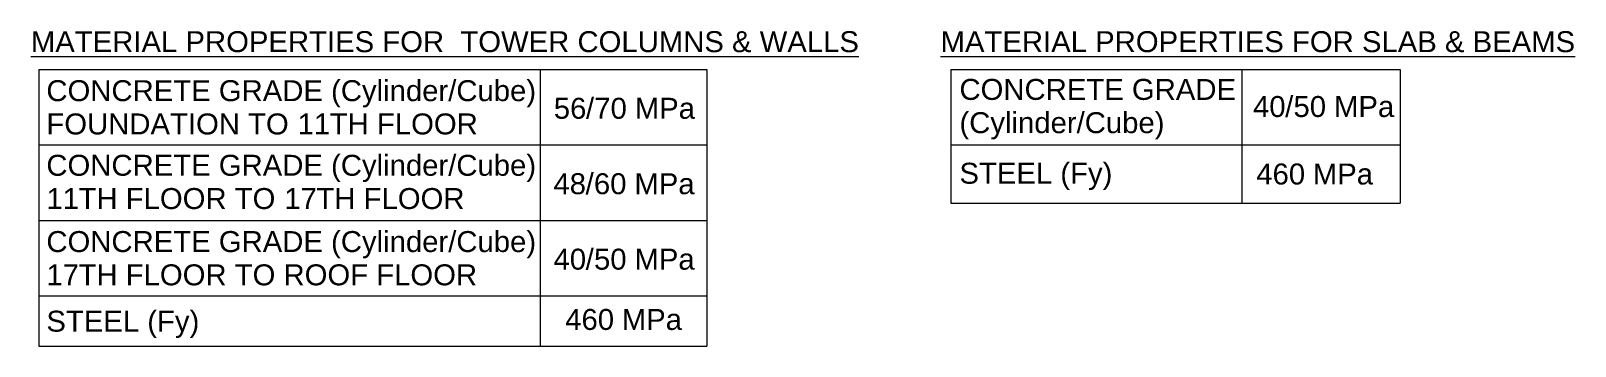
# Model space of a CAD drawing. Header units: millimetres. Extents: x 1499 to 145420, y 3769 to 41194.
# Drawn here: x 108584 to 145420, y 4626 to 12147 of the extents above; entities that cross this region are included whole.
import ezdxf

# ---------------------------------------------------------------- set-up
doc = ezdxf.new("R2010")
doc.units = ezdxf.units.MM
doc.layers.add('A-DETL-THIN', color=151, linetype='Continuous', lineweight=5)
doc.layers.add('G-ANNO-TEXT', color=231, linetype='Continuous', lineweight=5)
doc.styles.add('Arial', font='arial.ttf', dxfattribs={"height": 500})

msp = doc.modelspace()

# ---------------------------------------------------------------- texts
at = {"layer": 'G-ANNO-TEXT', "color": 7, "lineweight": 13, "char_height": 500, "attachment_point": 1, "style": 'Arial'}
for s, insert, width in [('\\LMATERIAL PROPERTIES FOR  TOWER COLUMNS & WALLS', (108584.0389, 12139.6104), 23970.45625), ('\\LMATERIAL PROPERTIES FOR SLAB & BEAMS', (130284.0389, 12139.6104), 18294.50875), ('CONCRETE GRADE (Cylinder/Cube)', (108953.9884, 10970.6847), 14061.59875), ('CONCRETE GRADE ', (130734.3503, 11000.7352), 8225.31375), ('56', (121057.5753, 10550.6847), 929.9575), ('/', (121824.867, 10550.6847), 240.50625), ('70 ', (122023.3045, 10550.6847), 1170.46375), ('MPa', (122989.0336, 10550.6847), 1715.61125), ('40', (137736.6826, 10592.4524), 929.9575), ('/', (138503.9743, 10592.4524), 240.50625), ('50 ', (138702.4118, 10592.4524), 1170.46375), ('MPa', (139668.141, 10592.4524), 1715.61125), ('FOUNDATION TO ', (108953.9884, 10176.9347), 7263.28875), ('11', (114946.8009, 10176.9347), 929.9575), ('TH FLOOR', (115714.0926, 10176.9347), 4281.01125), ('(Cylinder/Cube)', (130734.3503, 10206.9852), 5836.285), ('CONCRETE GRADE (Cylinder/Cube)', (108953.9884, 9190.6847), 14061.59875), ('STEEL (Fy)', (130734.3503, 9000.5363), 4409.28125), ('460 ', (137814.3503, 8982.7352), 1635.4425), ('MPa', (139163.7253, 8982.7352), 1715.61125), ('48', (121048.6749, 8750.6847), 929.9575), ('/', (121815.9666, 8750.6847), 240.50625), ('60 ', (122014.4041, 8750.6847), 1170.46375), ('MPa', (122980.1333, 8750.6847), 1715.61125), ('11', (108953.9884, 8396.9347), 929.9575), ('TH FLOOR TO ', (109721.2801, 8396.9347), 5948.52125), ('17', (114629.3009, 8396.9347), 929.9575), ('TH FLOOR', (115396.5926, 8396.9347), 4281.01125), ('CONCRETE GRADE (Cylinder/Cube)', (108953.9884, 7370.6847), 14061.59875), ('40', (121050.8641, 6950.6847), 929.9575), ('/', (121818.1558, 6950.6847), 240.50625), ('50 ', (122016.5933, 6950.6847), 1170.46375), ('MPa', (122982.3224, 6950.6847), 1715.61125), ('17', (108953.9884, 6576.9347), 929.9575), ('TH FLOOR TO ROOF FLOOR', (109721.2801, 6576.9347), 11528.26625), ('STEEL (Fy)', (108953.9884, 5470.6847), 4409.28125), ('460 ', (121330.1314, 5512.6847), 1635.4425), ('MPa', (122679.5064, 5512.6847), 1715.61125)]:
    msp.add_mtext(s, dxfattribs=dict(at, insert=insert, width=width))

# ---------------------------------------------------------------- linework, layer by layer
at = {"layer": 'A-DETL-THIN'}
for p, q in [((108769.9423, 11226.4094), (108769.9423, 4626.4094)), ((108769.9423, 11226.4094), (124709.9423, 11226.4094)), ((120729.9423, 11226.4094), (120729.9423, 4626.4094)), ((124709.9423, 11226.4094), (124709.9423, 4626.4094)), ((130530.3042, 11226.4094), (130530.3042, 8036.4599)), ((130530.3042, 11226.4094), (141250.3042, 11226.4094)), ((137470.3042, 11226.4094), (137470.3042, 8036.4599)), ((141250.3042, 11226.4094), (141250.3042, 8036.4599)), ((108769.9423, 9426.4094), (124709.9423, 9426.4094)), ((130530.3042, 9426.4094), (141250.3042, 9426.4094)), ((130530.3042, 8036.4599), (141250.3042, 8036.4599)), ((108769.9423, 7626.4094), (124709.9423, 7626.4094)), ((108769.9423, 5826.4094), (124709.9423, 5826.4094)), ((108769.9423, 4626.4094), (124709.9423, 4626.4094))]:
    msp.add_line(p, q, dxfattribs=at)

msp.set_redraw_order([(e.dxf.handle, doc.entitydb.next_handle()) for e in msp.query("TEXT MTEXT ATTDEF DIMENSION ARC_DIMENSION")])  # texts and dimensions are drawn at this point

doc.saveas('drawing.dxf')
